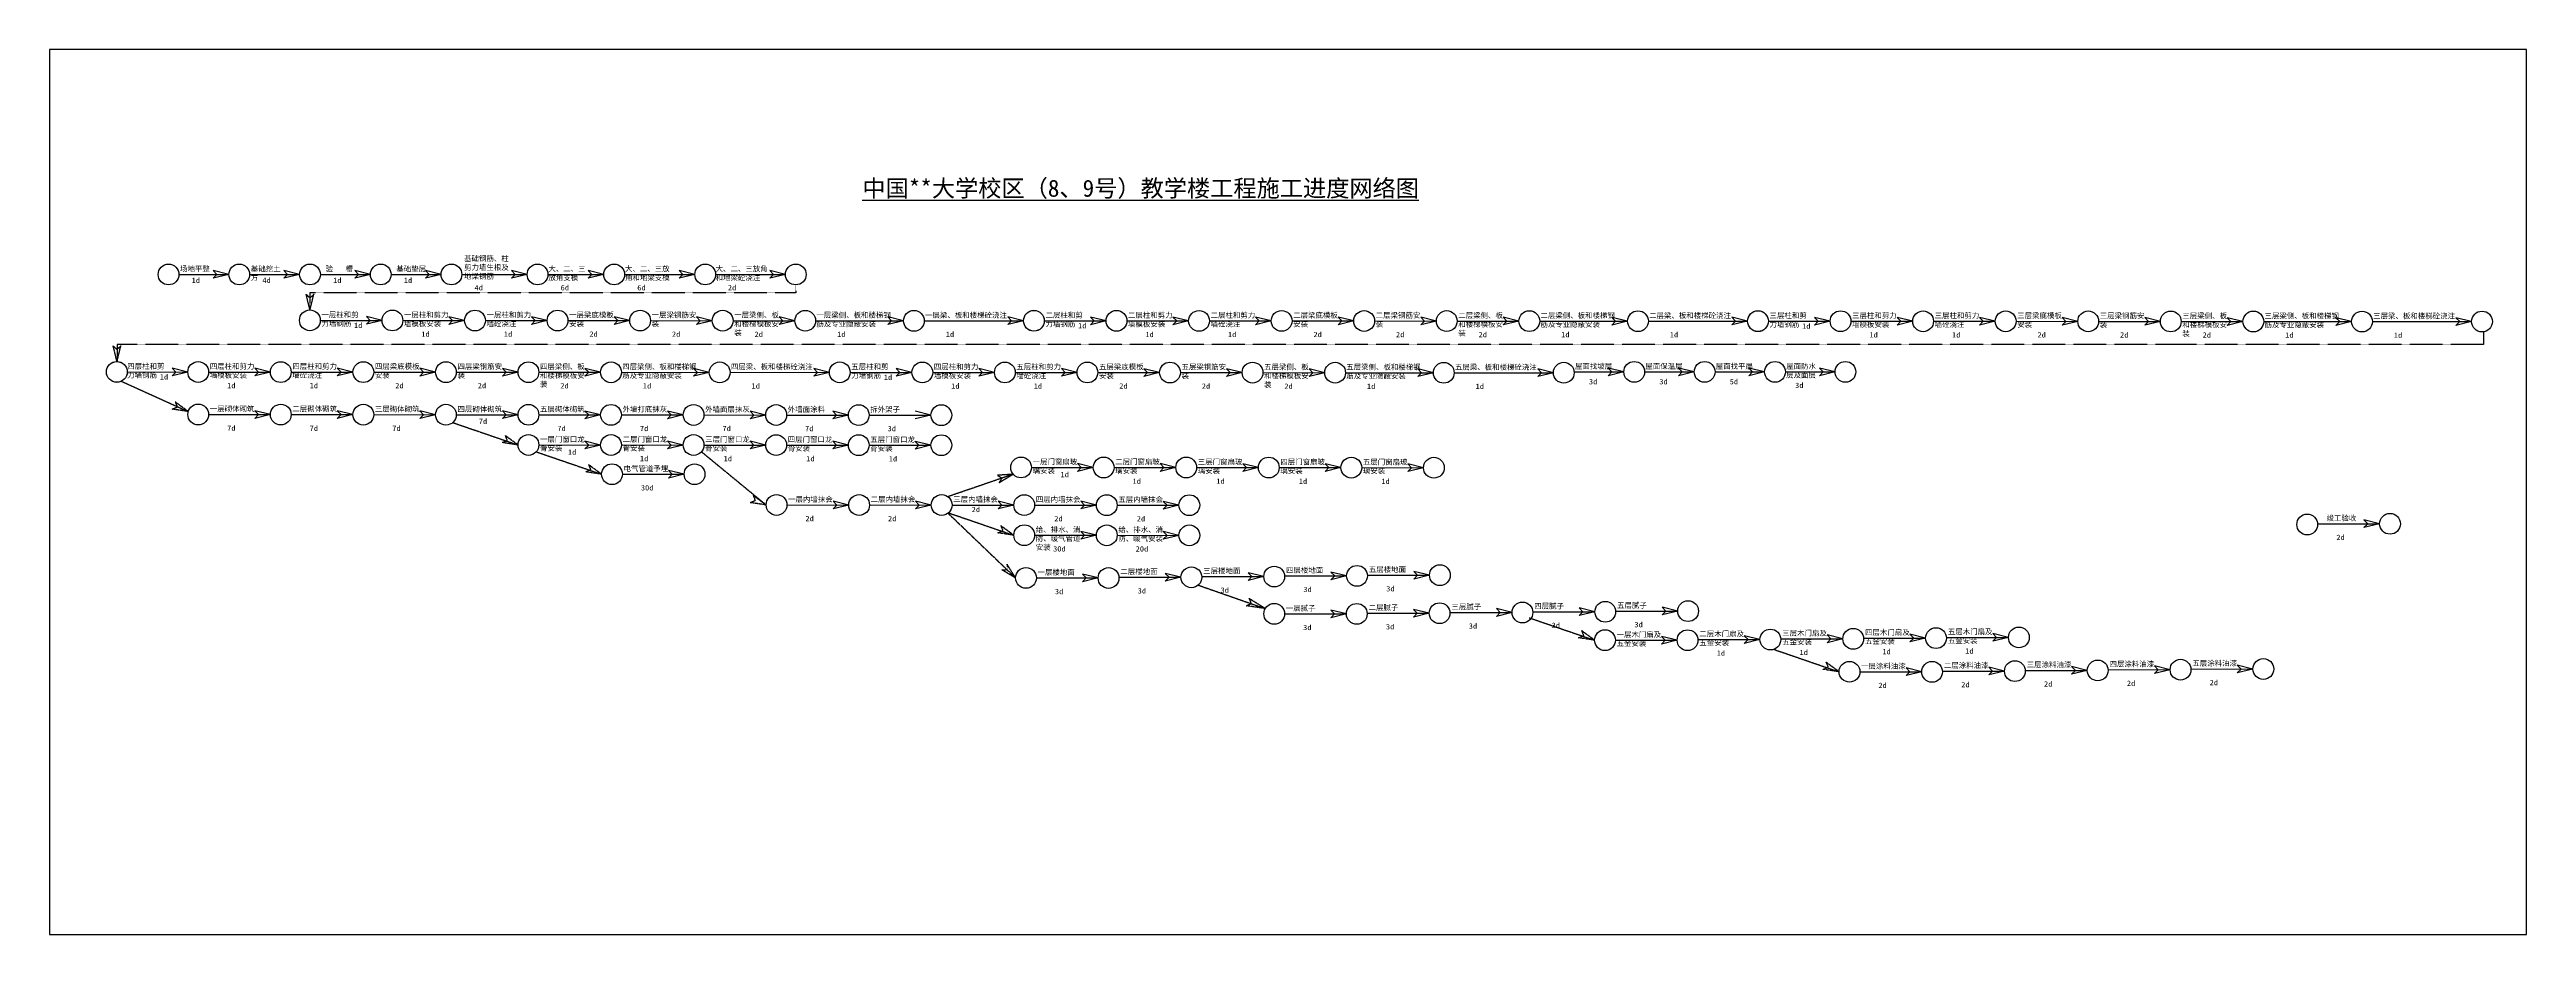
# Model space of a CAD drawing. Extents: x -2559594620 to 78738230735, y -11255911858 to 52366733330.
# Drawn here: x -2559594620 to 41979733652, y 35904806962 to 51812459715 of the extents above; entities that cross this region are included whole.
import ezdxf

# ---------------------------------------------------------------- set-up
doc = ezdxf.new("R2010")
doc.units = 0
doc.header["$LTSCALE"] = 100
doc.linetypes.add('ACAD_ISO02W100', pattern=[15, 12, -3])
doc.layers.get('0').update_dxf_attribs({"linetype": 'CONTINUOUS'})
doc.layers.add('DRAWING', color=11, linetype='CONTINUOUS')

msp = doc.modelspace()

# ---------------------------------------------------------------- linework, layer by layer
at = {"color": 5}
for p, q in [((-233042515, 47768947396), (665102031, 47768947396)), ((665102031, 47768947396), (383385962, 47837975854)), ((383385962, 47837975854), (449957560, 47768947396)), ((383385962, 47699918938), (449957560, 47768947396)), ((665102031, 47768947396), (383385962, 47699918938)), ((1038848615, 47768947396), (1936993161, 47768947396)), ((1655277092, 47837975854), (1721848690, 47768947396)), ((1936993161, 47768947396), (1655277092, 47837975854)), ((1936993161, 47768947396), (1655277092, 47699918938)), ((1655277092, 47699918938), (1721848690, 47768947396)), ((2310739745, 47768947396), (3208884291, 47768947396)), ((3208884291, 47768947396), (2927168222, 47837975854)), ((2927168222, 47837975854), (2993739820, 47768947396)), ((2927168222, 47699918938), (2993739820, 47768947396)), ((3208884291, 47768947396), (2927168222, 47699918938)), ((3582630875, 47768947396), (4480775421, 47768947396)), ((4199059352, 47837975854), (4265630950, 47768947396)), ((4480775421, 47768947396), (4199059352, 47837975854)), ((4480775421, 47768947396), (4199059352, 47699918938)), ((4199059352, 47699918938), (4265630950, 47768947396)), ((4854522005, 47768947396), (6029185365, 47768947396)), ((6029185365, 47768947396), (5747469296, 47837975854)), ((5747469296, 47837975854), (5814040894, 47768947396)), ((5747469296, 47699918938), (5814040894, 47768947396)), ((6029185365, 47768947396), (5747469296, 47699918938)), ((6402931949, 47768947396), (7406320745, 47768947396)), ((7124604676, 47837975854), (7191176275, 47768947396)), ((7406320745, 47768947396), (7124604676, 47837975854)), ((7406320745, 47768947396), (7124604676, 47699918938)), ((7124604676, 47699918938), (7191176275, 47768947396)), ((7780067329, 47768947396), (9043546059, 47768947396)), ((9043546059, 47768947396), (8761829990, 47837975854)), ((8761829990, 47837975854), (8828401588, 47768947396)), ((8761829990, 47699918938), (8828401588, 47768947396)), ((9043546059, 47768947396), (8761829990, 47699918938)), ((9409209312, 47768947396), (10672688041, 47768947396)), ((10390971972, 47837975854), (10457543571, 47768947396)), ((10672688041, 47768947396), (10390971972, 47837975854)), ((10672688041, 47768947396), (10390971972, 47699918938)), ((10390971972, 47699918938), (10457543571, 47768947396)), ((2308533317, 46943636180), (3419389822, 46942505116)), ((3419389822, 46942505116), (3137673754, 47011533574)), ((3137673754, 47011533574), (3204245352, 46942505116)), ((3137673754, 46873476658), (3204245352, 46942505116)), ((3419389822, 46942505116), (3137673754, 46873476658)), ((3793136336, 46942342243), (4903992841, 46941211179)), ((4622276772, 47010239637), (4688848370, 46941211179)), ((4903992841, 46941211179), (4622276772, 47010239637)), ((4903992841, 46941211179), (4622276772, 46872182721)), ((4622276772, 46872182721), (4688848370, 46941211179)), ((5277736002, 46942342243), (6388592508, 46941211179)), ((6388592508, 46941211179), (6106876439, 47010239637)), ((6106876439, 47010239637), (6173448037, 46941211179)), ((6106876439, 46872182721), (6173448037, 46941211179)), ((6388592508, 46941211179), (6106876439, 46872182721)), ((6762339021, 46941048306), (7873195527, 46939917242)), ((7591479458, 47008945700), (7658051056, 46939917242)), ((7873195527, 46939917242), (7591479458, 47008945700)), ((7873195527, 46939917242), (7591479458, 46870888784)), ((7591479458, 46870888784), (7658051056, 46939917242)), ((8246942040, 46939754369), (9357798545, 46938623305)), ((9357798545, 46938623305), (9076082476, 47007651763)), ((9076082476, 47007651763), (9142654074, 46938623305)), ((9076082476, 46869594847), (9142654074, 46938623305)), ((9357798545, 46938623305), (9076082476, 46869594847)), ((9731545058, 46938460432), (10842401564, 46937329368)), ((10560685495, 47006357826), (10627257093, 46937329368)), ((10842401564, 46937329368), (10560685495, 47006357826)), ((10842401564, 46937329368), (10560685495, 46868300910)), ((10560685495, 46868300910), (10627257093, 46937329368)), ((11216148118, 46937223494), (12796588111, 46935916209)), ((12796588111, 46935916209), (12514872042, 47004944667)), ((12514872042, 47004944667), (12581443641, 46935916209)), ((12514872042, 46866887752), (12581443641, 46935916209)), ((12796588111, 46935916209), (12514872042, 46866887752)), ((13170331833, 46936950562), (14954544847, 46936771188)), ((14672828778, 47005799645), (14739400376, 46936771188)), ((14954544847, 46936771188), (14672828778, 47005799645)), ((14954544847, 46936771188), (14672828778, 46867742730)), ((14672828778, 46867742730), (14739400376, 46936771188)), ((15328291404, 46936671219), (16439147910, 46935540155)), ((16157431841, 47004568613), (16224003439, 46935540155)), ((16439147910, 46935540155), (16157431841, 47004568613)), ((16439147910, 46935540155), (16157431841, 46866511697)), ((16157431841, 46866511697), (16224003439, 46935540155)), ((16812894423, 46935377282), (17923750929, 46934246218)), ((17923750929, 46934246218), (17642034860, 47003274676)), ((17642034860, 47003274676), (17708606458, 46934246218)), ((17642034860, 46865217760), (17708606458, 46934246218)), ((17923750929, 46934246218), (17642034860, 46865217760)), ((18297494090, 46935377282), (19408350595, 46934246218)), ((19126634526, 47003274676), (19193206125, 46934246218)), ((19408350595, 46934246218), (19126634526, 47003274676)), ((19408350595, 46934246218), (19126634526, 46865217760)), ((19126634526, 46865217760), (19193206125, 46934246218)), ((19782097108, 46934083345), (20892953614, 46932952281)), ((20892953614, 46932952281), (20611237545, 47001980739)), ((20611237545, 47001980739), (20677809143, 46932952281)), ((20611237545, 46863923823), (20677809143, 46932952281)), ((20892953614, 46932952281), (20611237545, 46863923823)), ((21266700127, 46932789408), (22377556633, 46931658344)), ((22095840564, 47000686802), (22162412162, 46931658344)), ((22377556633, 46931658344), (22095840564, 47000686802)), ((22377556633, 46931658344), (22095840564, 46862629886)), ((22095840564, 46862629886), (22162412162, 46931658344)), ((22751303146, 46931495471), (23862159651, 46930364407)), ((23862159651, 46930364407), (23580443582, 46999392865)), ((23580443582, 46999392865), (23647015181, 46930364407)), ((23580443582, 46861335949), (23647015181, 46930364407)), ((23862159651, 46930364407), (23580443582, 46861335949)), ((24235906205, 46930258533), (25816346199, 46928951249)), ((25534630130, 46997979706), (25601201728, 46928951249)), ((25816346199, 46928951249), (25534630130, 46997979706)), ((25816346199, 46928951249), (25534630130, 46859922791)), ((25534630130, 46859922791), (25601201728, 46928951249)), ((26190089920, 46929985601), (27974302934, 46929806227)), ((27974302934, 46929806227), (27692586865, 46998834685)), ((27692586865, 46998834685), (27759158464, 46929806227)), ((27692586865, 46860777769), (27759158464, 46929806227)), ((27974302934, 46929806227), (27692586865, 46860777769)), ((28348049492, 46929706258), (29458905997, 46928575194)), ((29458905997, 46928575194), (29177189928, 46997603652)), ((29177189928, 46997603652), (29243761527, 46928575194)), ((29177189928, 46859546737), (29243761527, 46928575194)), ((29458905997, 46928575194), (29177189928, 46859546737)), ((29832652510, 46928412321), (30943509016, 46927281257)), ((30661792947, 46996309715), (30728364545, 46927281257)), ((30943509016, 46927281257), (30661792947, 46996309715)), ((30943509016, 46927281257), (30661792947, 46858252799)), ((30661792947, 46858252799), (30728364545, 46927281257)), ((31317252177, 46928412321), (32428108683, 46927281257)), ((32428108683, 46927281257), (32146392614, 46996309715)), ((32146392614, 46996309715), (32212964212, 46927281257)), ((32146392614, 46858252799), (32212964212, 46927281257)), ((32428108683, 46927281257), (32146392614, 46858252799)), ((32801855196, 46927118384), (33912711701, 46925987320)), ((33630995632, 46995015778), (33697567231, 46925987320)), ((33912711701, 46925987320), (33630995632, 46995015778)), ((33912711701, 46925987320), (33630995632, 46856958862)), ((33630995632, 46856958862), (33697567231, 46925987320)), ((34286458215, 46925824447), (35397314720, 46924693383)), ((35397314720, 46924693383), (35115598651, 46993721841)), ((35115598651, 46993721841), (35182170249, 46924693383)), ((35115598651, 46855664925), (35182170249, 46924693383)), ((35397314720, 46924693383), (35115598651, 46855664925)), ((35771061233, 46924530510), (36881917739, 46923399446)), ((36600201670, 46992427904), (36666773268, 46923399446)), ((36881917739, 46923399446), (36600201670, 46992427904)), ((36881917739, 46923399446), (36600201670, 46854370988)), ((36600201670, 46854370988), (36666773268, 46923399446)), ((37255664293, 46923293572), (38836104286, 46921986288)), ((38836104286, 46921986288), (38554388217, 46991014746)), ((38554388217, 46991014746), (38620959815, 46921986288)), ((38554388217, 46852957830), (38620959815, 46921986288)), ((38836104286, 46921986288), (38554388217, 46852957830)), ((39209848008, 46923020640), (40994061022, 46922841266)), ((40712344953, 46991869724), (40778916551, 46922841266)), ((40994061022, 46922841266), (40712344953, 46991869724)), ((40994061022, 46922841266), (40712344953, 46853812808)), ((40712344953, 46853812808), (40778916551, 46922841266)), ((-1162808177, 46016671202), (-72643701, 46015561206)), ((-354359770, 46084589664), (-287788172, 46015561206)), ((-72643701, 46015561206), (-354359770, 46084589664)), ((-72643701, 46015561206), (-354359770, 45946532749)), ((-354359770, 45946532749), (-287788172, 46015561206)), ((301102812, 46015398333), (1411959317, 46014267269)), ((1411959317, 46014267269), (1130243249, 46083295727)), ((1130243249, 46083295727), (1196814847, 46014267269)), ((1130243249, 45945238811), (1196814847, 46014267269)), ((1411959317, 46014267269), (1130243249, 45945238811)), ((1785702479, 46015398333), (2896558984, 46014267269)), ((2614842915, 46083295727), (2681414513, 46014267269)), ((2896558984, 46014267269), (2614842915, 46083295727)), ((2896558984, 46014267269), (2614842915, 45945238811)), ((2614842915, 45945238811), (2681414513, 46014267269)), ((3270305497, 46014104396), (4381162003, 46012973332)), ((4381162003, 46012973332), (4099445934, 46082001790)), ((4099445934, 46082001790), (4166017532, 46012973332)), ((4099445934, 45943944874), (4166017532, 46012973332)), ((4381162003, 46012973332), (4099445934, 45943944874)), ((4754908516, 46012810459), (5865765022, 46011679395)), ((5584048953, 46080707853), (5650620551, 46011679395)), ((5865765022, 46011679395), (5584048953, 46080707853)), ((5865765022, 46011679395), (5584048953, 45942650937)), ((5584048953, 45942650937), (5650620551, 46011679395)), ((6239511535, 46011516522), (7350368040, 46010385458)), ((7350368040, 46010385458), (7068651971, 46079413916)), ((7068651971, 46079413916), (7135223570, 46010385458)), ((7068651971, 45941357000), (7135223570, 46010385458)), ((7350368040, 46010385458), (7068651971, 45941357000)), ((7724114594, 46010279584), (9304554588, 46008972300)), ((9022838519, 46078000758), (9089410117, 46008972300)), ((9304554588, 46008972300), (9022838519, 46078000758)), ((9304554588, 46008972300), (9022838519, 45939943842)), ((9022838519, 45939943842), (9089410117, 46008972300)), ((9678298309, 46010006652), (11462511323, 46009827278)), ((11462490462, 46009848909), (11180774393, 46078877367)), ((11180774393, 46078877367), (11247345991, 46009848909)), ((11180774393, 45940820451), (11247345991, 46009848909)), ((11462490462, 46009848909), (11180774393, 45940820451)), ((11180795254, 46078855736), (11247366853, 46009827278)), ((11462511323, 46009827278), (11180795254, 46078855736)), ((11462511323, 46009827278), (11180795254, 45940798820)), ((11180795254, 45940798820), (11247366853, 46009827278)), ((11836237019, 46009748941), (12947093525, 46008617877)), ((12947093525, 46008617877), (12665377456, 46077646335)), ((12665377456, 46077646335), (12731949054, 46008617877)), ((12665377456, 45939589419), (12731949054, 46008617877)), ((12947093525, 46008617877), (12665377456, 45939589419)), ((13320840038, 46008455004), (14431696543, 46007323940)), ((14149980474, 46076352398), (14216552073, 46007323940)), ((14431696543, 46007323940), (14149980474, 46076352398)), ((14431696543, 46007323940), (14149980474, 45938295482)), ((14149980474, 45938295482), (14216552073, 46007323940)), ((14805439705, 46008455004), (15916296210, 46007323940)), ((15916296210, 46007323940), (15634580141, 46076352398)), ((15634580141, 46076352398), (15701151739, 46007323940)), ((15634580141, 45938295482), (15701151739, 46007323940)), ((15916296210, 46007323940), (15634580141, 45938295482)), ((16290042723, 46007161067), (17400899229, 46006030003)), ((17119183160, 46075058461), (17185754758, 46006030003)), ((17400899229, 46006030003), (17119183160, 46075058461)), ((17400899229, 46006030003), (17119183160, 45937001545)), ((17119183160, 45937001545), (17185754758, 46006030003)), ((17774645742, 46005867129), (18885502247, 46004736066)), ((18885502247, 46004736066), (18603786179, 46073764524)), ((18603786179, 46073764524), (18670357777, 46004736066)), ((18603786179, 45935707608), (18670357777, 46004736066)), ((18885502247, 46004736066), (18603786179, 45935707608)), ((19259248761, 46004573192), (20370105266, 46003442129)), ((20088389197, 46072470586), (20154960795, 46003442129)), ((20370105266, 46003442129), (20088389197, 46072470586)), ((20370105266, 46003442129), (20088389197, 45934413671)), ((20088389197, 45934413671), (20154960795, 46003442129)), ((20743851820, 46003336255), (22324291814, 46002028970)), ((22324291814, 46002028970), (22042575745, 46071057428)), ((22042575745, 46071057428), (22109147343, 46002028970)), ((22042575745, 45933000512), (22109147343, 46002028970)), ((22324291814, 46002028970), (22042575745, 45933000512)), ((22698035535, 46003063322), (24482248549, 46002883948)), ((24200532480, 46071912406), (24267104078, 46002883948)), ((24482248549, 46002883948), (24200532480, 46071912406)), ((24482248549, 46002883948), (24200532480, 45933855491)), ((24200532480, 45933855491), (24267104078, 46002883948)), ((24856566692, 46017598908), (25748673199, 46017509221)), ((25466957130, 46086537679), (25533528729, 46017509221)), ((25748673199, 46017509221), (25466957130, 46086537679)), ((25748673199, 46017509221), (25466957130, 45948480763)), ((25466957130, 45948480763), (25533528729, 46017509221)), ((26122419712, 46017672832), (27014526219, 46017583145)), ((27014526219, 46017583145), (26732810150, 46086611603)), ((26732810150, 46086611603), (26799381748, 46017583145)), ((26732810150, 45948554687), (26799381748, 46017583145)), ((27014526219, 46017583145), (26732810150, 45948554687)), ((27388272731, 46017746756), (28280379239, 46017657069)), ((27998663170, 46086685527), (28065234768, 46017657069)), ((28280379239, 46017657069), (27998663170, 46086685527)), ((28280379239, 46017657069), (27998663170, 45948628611)), ((27998663170, 45948628611), (28065234768, 46017657069)), ((28654125751, 46017820680), (29546232258, 46017730993)), ((29546232258, 46017730993), (29264516189, 46086759451)), ((29264516189, 46086759451), (29331087787, 46017730993)), ((29264516189, 45948702535), (29331087787, 46017730993)), ((29546232258, 46017730993), (29264516189, 45948702535)), ((301102812, 45251466494), (1411959317, 45250335430)), ((1130243249, 45319363888), (1196814847, 45250335430)), ((1411959317, 45250335430), (1130243249, 45319363888)), ((1411959317, 45250335430), (1130243249, 45181306972)), ((1130243249, 45181306972), (1196814847, 45250335430)), ((1785705831, 45250172557), (2896562336, 45249041493)), ((2896562336, 45249041493), (2614846267, 45318069951)), ((2614846267, 45318069951), (2681417865, 45249041493)), ((2614846267, 45180013035), (2681417865, 45249041493)), ((2896562336, 45249041493), (2614846267, 45180013035)), ((3270308849, 45248878620), (4381165355, 45247747556)), ((4099449286, 45316776014), (4166020884, 45247747556)), ((4381165355, 45247747556), (4099449286, 45316776014)), ((4381165355, 45247747556), (4099449286, 45178719098)), ((4099449286, 45178719098), (4166020884, 45247747556)), ((4754911868, 45247584683), (5865768374, 45246453619)), ((5584052305, 45315482077), (5650623903, 45246453619)), ((5865768374, 45246453619), (5584052305, 45315482077)), ((5865768374, 45246453619), (5584052305, 45177425161)), ((5584052305, 45177425161), (5650623903, 45246453619)), ((6239514887, 45246290746), (7350371392, 45245159682)), ((7068655323, 45314188140), (7135226921, 45245159682)), ((7350371392, 45245159682), (7068655323, 45314188140)), ((7350371392, 45245159682), (7068655323, 45176131224)), ((7068655323, 45176131224), (7135226921, 45245159682)), ((7724117905, 45244996809), (8834974411, 45243865745)), ((8834974411, 45243865745), (8553258342, 45312894203)), ((8553258342, 45312894203), (8619829940, 45243865745)), ((8553258342, 45174837287), (8619829940, 45243865745)), ((8834974411, 45243865745), (8553258342, 45174837287)), ((9208720924, 45243702871), (10319577430, 45242571808)), ((10037861361, 45311600265), (10104432959, 45242571808)), ((10319577430, 45242571808), (10037861361, 45311600265)), ((10319577430, 45242571808), (10037861361, 45173543350)), ((10037861361, 45173543350), (10104432959, 45242571808)), ((10693323943, 45242408934), (11804180448, 45241277870)), ((11804180448, 45241277870), (11522464379, 45310306328)), ((11522464379, 45310306328), (11589035978, 45241277870)), ((11522464379, 45172249413), (11589035978, 45241277870)), ((11804180448, 45241277870), (11522464379, 45172249413)), ((12177926961, 45241114997), (13288783467, 45239983933)), ((13288783467, 45239983933), (13007067398, 45309012391)), ((13288783467, 45239983933), (13007067398, 45170955475)), ((6239514887, 44704476921), (7350371392, 44703345857)), ((7350371392, 44703345857), (7068655323, 44772374315)), ((7068655323, 44772374315), (7135226921, 44703345857)), ((7068655323, 44634317399), (7135226921, 44703345857)), ((7350371392, 44703345857), (7068655323, 44634317399)), ((7724117905, 44704476921), (8834974411, 44703345857)), ((8553258342, 44772374315), (8619829940, 44703345857)), ((8834974411, 44703345857), (8553258342, 44772374315)), ((8834974411, 44703345857), (8553258342, 44634317399)), ((8553258342, 44634317399), (8619829940, 44703345857)), ((9208720924, 44703182984), (10319577430, 44702051920)), ((10037861361, 44771080378), (10104432959, 44702051920)), ((10319577430, 44702051920), (10037861361, 44771080378)), ((10319577430, 44702051920), (10037861361, 44633023462)), ((10037861361, 44633023462), (10104432959, 44702051920)), ((10693323943, 44701889047), (11804180448, 44700757983)), ((11522464379, 44769786441), (11589035978, 44700757983)), ((11804180448, 44700757983), (11522464379, 44769786441)), ((11804180448, 44700757983), (11522464379, 44631729525)), ((11522464379, 44631729525), (11589035978, 44700757983)), ((12177926961, 44700595110), (13288783467, 44699464046)), ((13007067398, 44768492504), (13073638996, 44699464046)), ((13288783467, 44699464046), (13007067398, 44768492504)), ((13288783467, 44699464046), (13007067398, 44630435588)), ((13007067398, 44630435588), (13073638996, 44699464046)), ((7741426562, 44178661155), (8852283067, 44177530091)), ((8570566999, 44246558549), (8637138597, 44177530091)), ((8852283067, 44177530091), (8570566999, 44246558549)), ((8852283067, 44177530091), (8570566999, 44108501633)), ((8570566999, 44108501633), (8637138597, 44177530091)), ((15097262092, 44300180528), (16208118598, 44299049465)), ((15926402529, 44368077923), (15992974127, 44299049465)), ((16208118598, 44299049465), (15926402529, 44368077923)), ((16208118598, 44299049465), (15926402529, 44230021007)), ((15926402529, 44230021007), (15992974127, 44299049465)), ((16581865111, 44300180528), (17692721616, 44299049465)), ((17692721616, 44299049465), (17411005548, 44368077923)), ((17411005548, 44368077923), (17477577146, 44299049465)), ((17411005548, 44230021007), (17477577146, 44299049465)), ((17692721616, 44299049465), (17411005548, 44230021007)), ((18066468130, 44298886591), (19177324635, 44297755528)), ((19177324635, 44297755528), (18895608566, 44366783985)), ((18895608566, 44366783985), (18962180164, 44297755528)), ((18895608566, 44228727070), (18962180164, 44297755528)), ((19177324635, 44297755528), (18895608566, 44228727070)), ((19551071148, 44297592654), (20661927654, 44296461590)), ((20661927654, 44296461590), (20380211585, 44365490048)), ((20380211585, 44365490048), (20446783183, 44296461590)), ((20380211585, 44227433133), (20446783183, 44296461590)), ((20661927654, 44296461590), (20380211585, 44227433133)), ((21035674167, 44296298717), (22146530672, 44295167653)), ((22146530672, 44295167653), (21864814604, 44364196111)), ((21864814604, 44364196111), (21931386202, 44295167653)), ((21864814604, 44226139195), (21931386202, 44295167653)), ((22146530672, 44295167653), (21864814604, 44226139195)), ((11529428191, 43693727939), (11595999789, 43624699481)), ((11811144260, 43624699481), (11529428191, 43693727939)), ((13295747279, 43624699481), (13014031210, 43693727939)), ((13014031210, 43693727939), (13080602808, 43624699481)), ((14780350298, 43623405544), (14498634229, 43692434002)), ((14498634229, 43692434002), (14565205827, 43623405544)), ((16264953316, 43622111607), (15983237247, 43691140065)), ((15983237247, 43691140065), (16049808845, 43622111607)), ((17467840266, 43689846128), (17534411864, 43620817670)), ((17749556335, 43620817670), (17467840266, 43689846128)), ((10700287755, 43625830545), (11811144260, 43624699481)), ((11811144260, 43624699481), (11529428191, 43555671023)), ((11529428191, 43555671023), (11595999789, 43624699481)), ((12184890773, 43625830545), (13295747279, 43624699481)), ((13014031210, 43555671023), (13080602808, 43624699481)), ((13295747279, 43624699481), (13014031210, 43555671023)), ((13669493792, 43624536608), (14780350298, 43623405544)), ((14498634229, 43554377086), (14565205827, 43623405544)), ((14780350298, 43623405544), (14498634229, 43554377086)), ((15154096811, 43623242671), (16264953316, 43622111607)), ((15983237247, 43553083149), (16049808845, 43622111607)), ((16264953316, 43622111607), (15983237247, 43553083149)), ((16638699829, 43621948734), (17749556335, 43620817670)), ((17749556335, 43620817670), (17467840266, 43551789212)), ((17467840266, 43551789212), (17534411864, 43620817670)), ((38228810268, 43288261818), (39339666774, 43287130755)), ((38228810268, 43288261818), (39339666774, 43287130755)), ((39057950705, 43356159212), (39124522303, 43287130755)), ((39339666774, 43287130755), (39057950705, 43356159212)), ((39057950705, 43218102297), (39124522303, 43287130755)), ((39339666774, 43287130755), (39057950705, 43218102297)), ((15154096811, 43081428846), (16264953316, 43080297782)), ((16264953316, 43080297782), (15983237247, 43149326240)), ((15983237247, 43149326240), (16049808845, 43080297782)), ((15983237247, 43011269324), (16049808845, 43080297782)), ((16264953316, 43080297782), (15983237247, 43011269324)), ((16638699900, 43080297782), (17749556406, 43079166718)), ((17467840337, 43148195176), (17534411935, 43079166718)), ((17749556406, 43079166718), (17467840337, 43148195176)), ((17749556406, 43079166718), (17467840337, 43010138261)), ((17467840337, 43010138261), (17534411935, 43079166718)), ((15185652547, 42313831807), (16296509052, 42312700744)), ((16014792984, 42381729201), (16081364582, 42312700744)), ((16296509052, 42312700744), (16014792984, 42381729201)), ((16296509052, 42312700744), (16014792984, 42243672286)), ((16014792984, 42243672286), (16081364582, 42312700744)), ((16675054049, 42326498996), (17785910555, 42325367932)), ((17785910555, 42325367932), (17504194486, 42394396390)), ((17504194486, 42394396390), (17570766084, 42325367932)), ((17504194486, 42256339474), (17570766084, 42325367932)), ((17785910555, 42325367932), (17504194486, 42256339474)), ((18164455551, 42339166184), (19275312057, 42338035120)), ((19275312057, 42338035120), (18993595988, 42407063578)), ((18993595988, 42407063578), (19060167586, 42338035120)), ((18993595988, 42269006662), (19060167586, 42338035120)), ((19275312057, 42338035120), (18993595988, 42269006662)), ((19653857053, 42351833372), (20764713559, 42350702309)), ((20764713559, 42350702309), (20482997490, 42419730766)), ((20482997490, 42419730766), (20549569088, 42350702309)), ((20482997490, 42281673851), (20549569088, 42350702309)), ((20764713559, 42350702309), (20482997490, 42281673851)), ((21143258555, 42364500561), (22254115061, 42363369497)), ((22254115061, 42363369497), (21972398992, 42432397955)), ((21972398992, 42432397955), (22038970590, 42363369497)), ((21972398992, 42294341039), (22038970590, 42363369497)), ((22254115061, 42363369497), (21972398992, 42294341039)), ((19649058570, 41668219244), (20759915075, 41667088180)), ((20759915075, 41667088180), (20478199006, 41736116638)), ((20478199006, 41736116638), (20544770605, 41667088180)), ((20478199006, 41598059722), (20544770605, 41667088180)), ((20759915075, 41667088180), (20478199006, 41598059722)), ((21138460072, 41680886432), (22249316577, 41679755368)), ((21967600508, 41748783826), (22034172107, 41679755368)), ((22249316577, 41679755368), (21967600508, 41748783826)), ((22249316577, 41679755368), (21967600508, 41610726910)), ((21967600508, 41610726910), (22034172107, 41679755368)), ((22627861574, 41693553620), (23738718079, 41692422557)), ((23457002011, 41761451015), (23523573609, 41692422557)), ((23738718079, 41692422557), (23457002011, 41761451015)), ((23738718079, 41692422557), (23457002011, 41623394099)), ((23457002011, 41623394099), (23523573609, 41692422557)), ((24117263076, 41706220809), (25228119582, 41705089745)), ((24946403513, 41774118203), (25012975111, 41705089745)), ((25228119582, 41705089745), (24946403513, 41774118203)), ((25228119582, 41705089745), (24946403513, 41636061287)), ((24946403513, 41636061287), (25012975111, 41705089745)), ((25606664578, 41718887997), (26717521084, 41717756933)), ((26435805015, 41786785391), (26502376613, 41717756933)), ((26717521084, 41717756933), (26435805015, 41786785391)), ((26717521084, 41717756933), (26435805015, 41648728475)), ((26435805015, 41648728475), (26502376613, 41717756933)), ((25597067611, 41194941199), (26707924117, 41193810135)), ((26707924117, 41193810135), (26426208048, 41262838593)), ((26426208048, 41262838593), (26492779646, 41193810135)), ((26426208048, 41124781677), (26492779646, 41193810135)), ((26707924117, 41193810135), (26426208048, 41124781677)), ((27086469113, 41207608387), (28197325619, 41206477323)), ((27915609550, 41275505781), (27982181148, 41206477323)), ((28197325619, 41206477323), (27915609550, 41275505781)), ((28197325619, 41206477323), (27915609550, 41275505781)), ((27915609550, 41275505781), (27982181148, 41206477323)), ((28197325619, 41206477323), (27915609550, 41137448865)), ((27915609550, 41137448865), (27982181148, 41206477323)), ((27915609550, 41137448865), (27982181148, 41206477323)), ((28197325619, 41206477323), (27915609550, 41137448865)), ((28575870616, 41220275575), (29686727121, 41219144512)), ((28575870616, 41220275575), (29686727121, 41219144512)), ((29405011052, 41288172970), (29471582650, 41219144512)), ((29686727121, 41219144512), (29405011052, 41288172970)), ((29686727121, 41219144512), (29405011052, 41150116054)), ((29405011052, 41150116054), (29471582650, 41219144512)), ((30065272118, 41232942764), (31176128623, 41231811700)), ((30894412554, 41300840158), (30960984152, 41231811700)), ((31176128623, 41231811700), (30894412554, 41300840158)), ((31176128623, 41231811700), (30894412554, 41162783242)), ((30894412554, 41162783242), (30960984152, 41231811700)), ((31554673620, 41245609952), (32665530125, 41244478888)), ((32383814056, 41313507346), (32450385655, 41244478888)), ((32665530125, 41244478888), (32383814056, 41313507346)), ((32665530125, 41244478888), (32383814056, 41175450430)), ((32383814056, 41175450430), (32450385655, 41244478888)), ((29993645974, 40627172761), (31104502480, 40626041697)), ((30822786411, 40695070155), (30889358009, 40626041697)), ((31104502480, 40626041697), (30822786411, 40695070155)), ((31104502480, 40626041697), (30822786411, 40557013239)), ((30822786411, 40557013239), (30889358009, 40626041697)), ((31483047476, 40639839949), (32593903982, 40638708885)), ((32593903982, 40638708885), (32312187913, 40707737343)), ((32312187913, 40707737343), (32378759511, 40638708885)), ((32312187913, 40569680427), (32378759511, 40638708885)), ((32593903982, 40638708885), (32312187913, 40569680427)), ((32972448978, 40652507137), (34083305484, 40651376073)), ((32972448978, 40652507137), (34083305484, 40651376073)), ((34083305484, 40651376073), (33801589415, 40720404531)), ((33801589415, 40720404531), (33868161013, 40651376073)), ((34083305484, 40651376073), (33801589415, 40582347616)), ((33801589415, 40582347616), (33868161013, 40651376073)), ((34461850480, 40665174326), (35572706986, 40664043262)), ((34461850480, 40665174326), (35572706986, 40664043262)), ((35290990917, 40733071720), (35357562515, 40664043262)), ((35572706986, 40664043262), (35290990917, 40733071720)), ((35290990917, 40595014804), (35357562515, 40664043262)), ((35572706986, 40664043262), (35290990917, 40595014804)), ((35951251982, 40677841514), (37062108488, 40676710450)), ((35951251982, 40677841514), (37062108488, 40676710450)), ((37062108488, 40676710450), (36780392419, 40745738908)), ((36780392419, 40745738908), (36846964017, 40676710450)), ((37062108488, 40676710450), (36780392419, 40607681992)), ((36780392419, 40607681992), (36846964017, 40676710450))]:
    msp.add_line(p, q, dxfattribs=at)
at = {"color": 3, "linetype": 'ACAD_ISO02W100', "ltscale": 500}
for p, q in [((2123866453, 47131490134), (2054837995, 47413206203)), ((2054837995, 47413206203), (2123866453, 47346634604)), ((10858198626, 47439264934), (2123866453, 47439264934)), ((2123866453, 47439264934), (2123866453, 47131490134)), ((2192894911, 47413206203), (2123866453, 47346634604)), ((2123866453, 47131490134), (2192894911, 47413206203)), ((10858198626, 47582079073), (10858198626, 47439264934)), ((-1346501080, 46203734659), (-1415529538, 46485450728)), ((-1415529538, 46485450728), (-1346501080, 46418879130)), ((35762209669, 46512428335), (-1346501080, 46512428335)), ((-1346501080, 46511509460), (-1346501080, 46203734659)), ((-1346501080, 46203734659), (-1277472622, 46485450728)), ((-1277472622, 46485450728), (-1346501080, 46418879130)), ((41204808236, 46512428335), (35762209669, 46512428335)), ((41204808236, 46737499249), (41204808236, 46512428335)), ((-1267620468, 45849889089), (-64810626, 45305166532)), ((-64810626, 45305166532), (-298955264, 45476354032)), ((-298955264, 45476354032), (-263716738, 45387163494)), ((-351572222, 45348717173), (-263716738, 45387163494)), ((-64810626, 45305166532), (-351572222, 45348717173)), ((4691176751, 45107182145), (5865770021, 44703855138)), ((5579008425, 44747405780), (5666863909, 44785852101)), ((5865770021, 44703855138), (5579008425, 44747405780)), ((5631625383, 44875042638), (5666863909, 44785852101)), ((5865770021, 44703855138), (5631625383, 44875042638)), ((6193088426, 44581366379), (7367681696, 44178039372)), ((9163628692, 44581609345), (10326542889, 43625208762)), ((7080920100, 44221590014), (7168775584, 44260036335)), ((7367681696, 44178039372), (7080920100, 44221590014)), ((7367681696, 44178039372), (7133537058, 44349226872)), ((7133537058, 44349226872), (7168775584, 44260036335)), ((14769942111, 44177069987), (13595348841, 43773742980)), ((14769661345, 44176973578), (14485846609, 44159020734)), ((14485846609, 44159020734), (14566897231, 44107761566)), ((14769661345, 44176973578), (14518607762, 44024907279)), ((14518607762, 44024907279), (14566897231, 44107761566)), ((10039781293, 43668759404), (10127636777, 43707205724)), ((10326542889, 43625208762), (10039781293, 43668759404)), ((10326542889, 43625208762), (10092398251, 43796396262)), ((10092398251, 43796396262), (10127636777, 43707205724)), ((13597166871, 43477048635), (14811907681, 42313210025)), ((13605758675, 43484134070), (14780351945, 43080807063)), ((14546207307, 43251994563), (14581445833, 43162804026)), ((14780351945, 43080807063), (14546207307, 43251994563)), ((14493590349, 43124357705), (14581445833, 43162804026)), ((14780351945, 43080807063), (14493590349, 43124357705)), ((14561830707, 42460146673), (14657681086, 42463214360)), ((14811907681, 42313210025), (14561830707, 42460146673)), ((14658087589, 42559112954), (14657681086, 42463214360)), ((14811907681, 42313210025), (14658087589, 42559112954)), ((18095921950, 42184802521), (19301240075, 41763346564)), ((19301240075, 41763346564), (19011347953, 41941712894)), ((19011347953, 41941712894), (19046586479, 41852522357)), ((18958730995, 41814076036), (19046586479, 41852522357)), ((19301240075, 41763346564), (18958730995, 41814076036)), ((24048729475, 41597646423), (25223322746, 41194319416)), ((24936561149, 41237870057), (25024416633, 41276316378)), ((25223322746, 41194319416), (24936561149, 41237870057)), ((24989178108, 41365506916), (25024416633, 41276316378)), ((25223322746, 41194319416), (24989178108, 41365506916)), ((28445307838, 41029877985), (29619901108, 40626550978)), ((28445307838, 41029877985), (29619901108, 40626550978)), ((29333139512, 40670101619), (29420994996, 40708547940)), ((29619901108, 40626550978), (29333139512, 40670101619)), ((29619901108, 40626550978), (29385756470, 40797738478)), ((29385756470, 40797738478), (29420994996, 40708547940))]:
    msp.add_line(p, q, dxfattribs=at)
at = {"color": 5}
for centre in [(-419915807, 47768947396), (851975323, 47768947396), (2123866453, 47768947396), (3395757583, 47768947396), (4667648713, 47768947396), (6216058657, 47768947396), (7593194037, 47768947396), (9230419351, 47768947396), (10859561333, 47768947396), (2121662667, 46944629837), (3606263115, 46942505116), (5090866133, 46941211179), (6575465800, 46941211179), (8060068819, 46939917242), (9544671837, 46938623305), (11029274856, 46937329368), (12983461403, 46935916209), (15141418139, 46936771188), (15141420754, 46937664876), (16626021202, 46935540155), (18110624221, 46934246218), (19595223887, 46934246218), (21079826906, 46932952281), (22564429925, 46931658344), (24049032943, 46930364407), (26003219491, 46928951249), (28161176226, 46929806227), (28161176226, 46929806227), (28161178841, 46930699915), (29645779289, 46928575194), (31130382308, 46927281257), (32614981975, 46927281257), (34099584993, 46925987320), (35584188012, 46924693383), (37068791031, 46923399446), (39022977578, 46921986288), (41180934314, 46922841266), (-1349681343, 46016888431), (-1349678728, 46017782119), (114229591, 46015561206), (1598832610, 46014267269), (3083432276, 46014267269), (4568035295, 46012973332), (6052638314, 46011679395), (7537241332, 46010385458), (9491427880, 46008972300), (11649363754, 46009848909), (11649384615, 46009827278), (13133966817, 46008617877), (14618569835, 46007323940), (16103169502, 46007323940), (17587772521, 46006030003), (19072375540, 46004736066), (20556978558, 46003442129), (22511165106, 46002028970), (24669121841, 46002883948), (25935546491, 46017509221), (27201399511, 46017583145), (28467252531, 46017657069), (29733105550, 46017730993), (114229591, 45251629367), (1598832610, 45250335430), (3083435628, 45249041493), (4568038647, 45247747556), (6052641666, 45246453619), (7537244684, 45245159682), (9021847703, 45243865745), (10506450722, 45242571808), (11991053740, 45241277870), (13475656759, 45239983933), (6052641666, 44704639794), (7537244684, 44703345857), (9021847703, 44703345857), (10506450722, 44702051920), (11991053740, 44700757983), (13475656759, 44699464046), (7554553341, 44178824028), (9039156360, 44177530091), (14910388871, 44300343402), (16394991890, 44299049465), (17879594909, 44299049465), (19364197927, 44297755528), (20848800946, 44296461590), (22333403965, 44295167653), (10513414534, 43625993418), (11998017552, 43624699481), (13482620571, 43624699481), (14967223590, 43623405544), (16451826608, 43622111607), (17936429627, 43620817670), (14967223590, 43081591719), (16451826608, 43080297782), (17936429698, 43079166718), (38037138564, 43274463566), (39526540066, 43287130755), (14998779326, 42313994681), (16483382345, 42312700744), (17972783847, 42325367932), (19462185349, 42338035120), (20951586851, 42350702309), (22440988353, 42363369497), (23925591372, 41692422557), (25414992874, 41705089745), (26904394376, 41717756933), (19462185349, 41668382117), (20946788367, 41667088180), (22436189869, 41679755368), (32852403417, 41244478888), (25410194390, 41195104072), (26894797409, 41193810135), (28384198911, 41206477323), (28384198911, 41206477323), (29873600413, 41219144512), (31363001915, 41231811700), (29806772753, 40627335634), (31291375772, 40626041697), (32780777274, 40638708885), (34270178776, 40651376073), (35759580278, 40664043262), (37248981780, 40676710450)]:
    msp.add_circle(centre, 186873292, dxfattribs=at)
at = {"layer": 'DRAWING'}
for p, q in [((41979733652, 51812459715), (-2559594620, 51812459715)), ((-2559594620, 51812459715), (-2559594620, 35904806962)), ((41979733652, 35904806962), (41979733652, 51812459715)), ((-2559594620, 35904806962), (41979733652, 35904806962))]:
    msp.add_line(p, q, dxfattribs=at)

# ---------------------------------------------------------------- texts
at = {"color": 2, "linetype": 'ACAD_ISO02W100', "insert": (12055678491, 49472352561), "char_height": 86028833.98, "width": 11502248495.7, "attachment_point": 1}
msp.add_mtext('{\\fSimSun|b0|i0|c134|p54;\\H3.555X;\\L中国**大学校区（8、9号）教学楼工程施工进度网络图\\Ftxt.shx|c0;\\H0.7502X;\\l}', dxfattribs=at)
at = {"color": 5, "linetype": 'ACAD_ISO02W100', "attachment_point": 1}
for s, insert, char_height, width in [('{\\fSimSun|b0|i0|c134|p54;基础钢筋、柱剪力墙生根及地梁钢筋}', (4895094577, 48103283740), 95587593.31, 820039788.58), ('{\\fSimSun|b0|i0|c134|p54;场地平整}', (-212341048, 47919900428), 95587593.31, 629012809.03), ('1d', (-4401620, 47711842711), 95587593.3, 503179205.9), ('{\\fSimSun|b0|i0|c134|p54;基础挖土方}', (1059550082, 47919900428), 95587593.31, 629012809.03), ('4d', (1267489510, 47711842711), 95587593.3, 503179205.9), ('{\\fSimSun|b0|i0|c134|p54;验   槽}', (2404215961, 47919900428), 95587593.31, 629012809.03), ('1d', (2539380640, 47711842711), 95587593.3, 503179205.9), ('{\\fSimSun|b0|i0|c134|p54;基础垫层}', (3676107091, 47919900428), 95587593.31, 629012809.03), ('1d', (3811271770, 47711842711), 95587593.3, 503179205.9), ('{\\fSimSun|b0|i0|c134|p54;大、二、三放角支模}', (6411015281, 47919900428), 95587593.31, 698662441), ('{\\fSimSun|b0|i0|c134|p54;大、二、三放角和地梁支模}', (7788150661, 47919900428), 95587593.31, 895116925.66), ('{\\fSimSun|b0|i0|c134|p54;大、二、三放角和地梁砼浇注}', (9417292643, 47919900428), 95587593.31, 989490739.19), ('4d', (5083162900, 47578584066), 95587593.3, 503179205.9), ('6d', (6631572844, 47578584066), 95587593.3, 503179205.9), ('6d', (8008708225, 47578584066), 95587593.3, 503179205.9), ('2d', (9637850207, 47578584066), 95587593.3, 503179205.9), ('{\\fSimSun|b0|i0|c134|p54;一层柱和剪力墙钢筋}', (2329225346, 47093458148), 95587593.31, 768219622.1), ('1d', (2914813927, 46903099376), 95587593.3, 503179205.9), ('{\\fSimSun|b0|i0|c134|p54;一层柱和剪力墙模板安装}', (3813828365, 47092164211), 95587593.31, 847741631.75), ('{\\fSimSun|b0|i0|c134|p54;一层柱和剪力墙砼浇注}', (5298428032, 47092164211), 95587593.31, 847741631.75), ('{\\fSimSun|b0|i0|c134|p54;一层梁底模板安装}', (6783031050, 47090870274), 95587593.31, 847741631.75), ('{\\fSimSun|b0|i0|c134|p54;一层梁钢筋安装}', (8267634069, 47089576336), 95587593.31, 847741631.75), ('{\\fSimSun|b0|i0|c134|p54;一层梁侧、板和楼梯模板安装}', (9752237088, 47088282399), 95587593.31, 847741631.75), ('{\\fSimSun|b0|i0|c134|p54;一层梁侧、板和楼梯钢筋及专业隐蔽安装}', (11229658642, 47087114527), 95587593.31, 1397421662.72), ('{\\fSimSun|b0|i0|c134|p54;一层梁、板和楼梯砼浇注}', (13183845169, 47085669012), 95587593.31, 1397421662.72), ('{\\fSimSun|b0|i0|c134|p54;二层柱和剪力墙钢筋}', (15348983434, 47086493187), 95587593.31, 768219622.1), ('1d', (15934572014, 46896134416), 95587593.3, 503179205.9), ('{\\fSimSun|b0|i0|c134|p6;二\\fSimSun|b0|i0|c134|p54;层柱和剪力墙模板安装}', (16833586452, 47085199250), 95587593.31, 847741631.75), ('{\\fSimSun|b0|i0|c134|p54;二层柱和剪力墙砼浇注}', (18318186119, 47085199250), 95587593.31, 847741631.75), ('{\\fSimSun|b0|i0|c134|p6;二\\fSimSun|b0|i0|c134|p54;层梁底模板安装}', (19802789138, 47083905313), 95587593.31, 847741631.75), ('{\\fSimSun|b0|i0|c134|p6;二\\fSimSun|b0|i0|c134|p54;层梁钢筋安装}', (21287392157, 47082611376), 95587593.31, 847741631.75), ('{\\fSimSun|b0|i0|c134|p54;二层梁侧、板和楼梯模板安装}', (22771995175, 47081317438), 95587593.31, 847741631.75), ('{\\fSimSun|b0|i0|c134|p6;二\\fSimSun|b0|i0|c134|p54;层梁侧、板和楼梯钢筋及专业隐蔽安装}', (24249416730, 47080149566), 95587593.31, 1397421662.72), ('{\\fSimSun|b0|i0|c134|p54;二层梁、板和楼梯砼浇注}', (26203603256, 47078704051), 95587593.31, 1397421662.72), ('{\\fSimSun|b0|i0|c134|p54;三层柱和剪力墙钢筋}', (28368741521, 47079528226), 95587593.31, 768219622.1), ('1d', (28954330101, 46889169455), 95587593.3, 503179205.9), ('{\\fSimSun|b0|i0|c134|p6;三\\fSimSun|b0|i0|c134|p54;层柱和剪力墙模板安装}', (29853344540, 47078234289), 95587593.31, 847741631.75), ('{\\fSimSun|b0|i0|c134|p54;三层柱和剪力墙砼浇注}', (31337944207, 47078234289), 95587593.31, 847741631.75), ('{\\fSimSun|b0|i0|c134|p6;三\\fSimSun|b0|i0|c134|p54;层梁底模板安装}', (32822547225, 47076940352), 95587593.31, 847741631.75), ('{\\fSimSun|b0|i0|c134|p6;三\\fSimSun|b0|i0|c134|p54;层梁钢筋安装}', (34307150244, 47075646415), 95587593.31, 847741631.75), ('{\\fSimSun|b0|i0|c134|p54;三层梁侧、板和楼梯模板安装}', (35791753263, 47074352478), 95587593.31, 847741631.75), ('{\\fSimSun|b0|i0|c134|p6;三\\fSimSun|b0|i0|c134|p54;层梁侧、板和楼梯钢筋及专业隐蔽安装}', (37269174817, 47073184605), 95587593.31, 1397421662.72), ('{\\fSimSun|b0|i0|c134|p54;三层梁、板和楼梯砼浇注}', (39223361344, 47071739090), 95587593.31, 1397421662.72), ('1d', (4125857773, 46745708599), 95587593.3, 503179205.9), ('1d', (5610457440, 46745708599), 95587593.3, 503179205.9), ('2d', (7148023274, 46745708599), 95587593.3, 503179205.9), ('2d', (8632626292, 46744414662), 95587593.3, 503179205.9), ('2d', (10117229311, 46743120725), 95587593.3, 503179205.9), ('1d', (11601832330, 46742152091), 95587593.3, 503179205.9), ('1d', (13556018856, 46740706576), 95587593.3, 503179205.9), ('1d', (17145615860, 46738743638), 95587593.3, 503179205.9), ('1d', (18630215527, 46738743638), 95587593.3, 503179205.9), ('2d', (20167781361, 46738743638), 95587593.3, 503179205.9), ('2d', (21652384380, 46737449701), 95587593.3, 503179205.9), ('2d', (23136987398, 46736155764), 95587593.3, 503179205.9), ('1d', (24621590417, 46735187130), 95587593.3, 503179205.9), ('1d', (26575776944, 46733741615), 95587593.3, 503179205.9), ('1d', (30165373948, 46731778678), 95587593.3, 503179205.9), ('1d', (31649973615, 46731778678), 95587593.3, 503179205.9), ('2d', (33187539448, 46731778678), 95587593.3, 503179205.9), ('2d', (34672142467, 46730484740), 95587593.3, 503179205.9), ('2d', (36156745486, 46729190803), 95587593.3, 503179205.9), ('1d', (37641348505, 46728222169), 95587593.3, 503179205.9), ('1d', (39595535031, 46726776654), 95587593.3, 503179205.9), ('{\\fSimSun|b0|i0|c134|p54;四层柱和剪力墙钢筋}', (-1162808177, 46166514238), 95587593.31, 768219622.1), ('1d', (-577219597, 45976155467), 95587593.3, 503179205.9), ('{\\fSimSun|b0|i0|c134|p6;四\\fSimSun|b0|i0|c134|p54;层柱和剪力墙模板安装}', (321794841, 46165220301), 95587593.31, 847741631.75), ('{\\fSimSun|b0|i0|c134|p54;四层柱和剪力墙砼浇注}', (1806394508, 46165220301), 95587593.31, 847741631.75), ('{\\fSimSun|b0|i0|c134|p6;四\\fSimSun|b0|i0|c134|p54;层梁底模板安装}', (3290997527, 46163926364), 95587593.31, 847741631.75), ('{\\fSimSun|b0|i0|c134|p6;四\\fSimSun|b0|i0|c134|p54;层梁钢筋安装}', (4775600545, 46162632427), 95587593.31, 847741631.75), ('{\\fSimSun|b0|i0|c134|p54;四层梁侧、板和楼梯模板安装}', (6260203564, 46161338490), 95587593.31, 847741631.75), ('{\\fSimSun|b0|i0|c134|p6;四\\fSimSun|b0|i0|c134|p54;层梁侧、板和楼梯钢筋及专业隐蔽安装}', (7737625119, 46160170617), 95587593.31, 1397421662.72), ('{\\fSimSun|b0|i0|c134|p54;四层梁、板和楼梯砼浇注}', (9691811645, 46158725102), 95587593.31, 1397421662.72), ('{\\fSimSun|b0|i0|c134|p54;五层柱和剪力墙钢筋}', (11856929049, 46159570909), 95587593.31, 768219622.1), ('1d', (12442517629, 45969212137), 95587593.3, 503179205.9), ('{\\fSimSun|b0|i0|c134|p6;四\\fSimSun|b0|i0|c134|p54;层柱和剪力墙模板安装}', (13341532067, 46158276972), 95587593.31, 847741631.75), ('{\\fSimSun|b0|i0|c134|p54;五层柱和剪力墙砼浇注}', (14826131734, 46158276972), 95587593.31, 847741631.75), ('{\\fSimSun|b0|i0|c134|p6;五\\fSimSun|b0|i0|c134|p54;层梁底模板安装}', (16310734753, 46156983034), 95587593.31, 847741631.75), ('{\\fSimSun|b0|i0|c134|p6;五\\fSimSun|b0|i0|c134|p54;层梁钢筋安装}', (17795337771, 46155689097), 95587593.31, 847741631.75), ('{\\fSimSun|b0|i0|c134|p54;五层梁侧、板和楼梯模板安装}', (19279940790, 46154395160), 95587593.31, 847741631.75), ('{\\fSimSun|b0|i0|c134|p6;五\\fSimSun|b0|i0|c134|p54;层梁侧、板和楼梯钢筋及专业隐蔽安装}', (20757362345, 46153227288), 95587593.31, 1397421662.72), ('{\\fSimSun|b0|i0|c134|p54;五层梁、板和楼梯砼浇注}', (22711548871, 46151781773), 95587593.31, 1397421662.72), ('{\\fSimSun|b0|i0|c134|p54;屋面找坡层}', (24870077237, 46167188100), 95587593.31, 1397421662.72), ('3d', (25121328056, 45889799874), 95587593.3, 503179205.9), ('{\\fSimSun|b0|i0|c134|p54;屋面保温层}', (26135930257, 46167262024), 95587593.31, 1397421662.72), ('3d', (26387181076, 45889873799), 95587593.3, 503179205.9), ('{\\fSimSun|b0|i0|c134|p54;屋面找平层}', (27401783276, 46167335948), 95587593.31, 1397421662.72), ('5d', (27653034095, 45889947723), 95587593.3, 503179205.9), ('{\\fSimSun|b0|i0|c134|p54;屋面防水层及面层}', (28667636296, 46167409872), 95587593.31, 554711115.57), ('1d', (633824249, 45818764690), 95587593.3, 503179205.9), ('1d', (2118423916, 45818764690), 95587593.3, 503179205.9), ('2d', (3655989750, 45818764690), 95587593.3, 503179205.9), ('2d', (5140592769, 45817470752), 95587593.3, 503179205.9), ('2d', (6625195787, 45816176815), 95587593.3, 503179205.9), ('1d', (8109798806, 45815208181), 95587593.3, 503179205.9), ('1d', (10063985333, 45813762666), 95587593.3, 503179205.9), ('1d', (13653561475, 45811821360), 95587593.3, 503179205.9), ('1d', (15138161142, 45811821360), 95587593.3, 503179205.9), ('2d', (16675726976, 45811821360), 95587593.3, 503179205.9), ('2d', (18160329994, 45810527423), 95587593.3, 503179205.9), ('2d', (19644933013, 45809233486), 95587593.3, 503179205.9), ('1d', (21129536032, 45808264851), 95587593.3, 503179205.9), ('1d', (23083722559, 45806819337), 95587593.3, 503179205.9), ('3d', (28829069222, 45824095954), 95587593.3, 503179205.9), ('{\\fSimSun|b0|i0|c134|p54;一层砌体砌筑}', (321794841, 45401288462), 95587593.31, 847741631.75), ('7d', (633824249, 45054832851), 95587593.3, 503179205.9), ('{\\fSimSun|b0|i0|c134|p54;二层砌体砌筑}', (1806397860, 45399994525), 95587593.31, 847741631.75), ('7d', (2118427268, 45053538914), 95587593.3, 503179205.9), ('{\\fSimSun|b0|i0|c134|p54;三层砌体砌筑}', (3291000879, 45398700588), 95587593.31, 847741631.75), ('7d', (3603030287, 45052244976), 95587593.3, 503179205.9), ('{\\fSimSun|b0|i0|c134|p54;四层砌体砌筑}', (4775603897, 45397406651), 95587593.31, 847741631.75), ('7d', (5159441599, 45178742889), 95587593.3, 503179205.9), ('{\\fSimSun|b0|i0|c134|p54;五层砌体砌筑}', (6260206916, 45396112714), 95587593.31, 847741631.75), ('7d', (6572236324, 45049657102), 95587593.3, 503179205.9), ('{\\fSimSun|b0|i0|c134|p54;外墙打底抹灰}', (7744809935, 45394818776), 95587593.31, 847741631.75), ('7d', (8056839343, 45049657102), 95587593.3, 503179205.9), ('7d', (8056839343, 45048363165), 95587593.3, 503179205.9), ('{\\fSimSun|b0|i0|c134|p54;外墙面层抹灰}', (9229412953, 45393524839), 95587593.31, 847741631.75), ('7d', (9541442361, 45048363165), 95587593.3, 503179205.9), ('{\\fSimSun|b0|i0|c134|p54;外墙面涂料}', (10714015972, 45392230902), 95587593.31, 847741631.75), ('7d', (11026045380, 45047069228), 95587593.3, 503179205.9), ('{\\fSimSun|b0|i0|c134|p54;拆外架子}', (12198618991, 45390936965), 95587593.31, 847741631.75), ('3d', (12510648399, 45045775291), 95587593.3, 503179205.9), ('{\\fSimSun|b0|i0|c134|p54;一层门窗口龙骨安装}', (6260206916, 44854298889), 95587593.31, 847741631.75), ('1d', (6761900259, 44624362900), 95587593.3, 503179205.9), ('{\\fSimSun|b0|i0|c134|p54;二层\\fSimSun|b0|i0|c134|p6;门窗口龙骨安装\\fSimSun|b0|i0|c134|p54;}', (7744809935, 44854298889), 95587593.31, 847741631.75), ('{\\fSimSun|b0|i0|c134|p54;三层\\fSimSun|b0|i0|c134|p6;门窗口龙骨安装\\fSimSun|b0|i0|c134|p54;}', (9229412953, 44853004952), 95587593.31, 847741631.75), ('{\\fSimSun|b0|i0|c134|p54;四层\\fSimSun|b0|i0|c134|p6;门窗口龙骨安装\\fSimSun|b0|i0|c134|p54;}', (10714015972, 44851711015), 95587593.31, 847741631.75), ('{\\fSimSun|b0|i0|c134|p54;五层\\fSimSun|b0|i0|c134|p6;门窗口龙骨安装\\fSimSun|b0|i0|c134|p54;}', (12198618991, 44850417077), 95587593.31, 847741631.75), ('{\\fSimSun|b0|i0|c134|p54;电气管道予埋}', (7762118591, 44328483123), 95587593.31, 847741631.75), ('1d', (8056839343, 44506549340), 95587593.3, 503179205.9), ('1d', (9562134391, 44506528272), 95587593.3, 503179205.9), ('1d', (11046737410, 44505234335), 95587593.3, 503179205.9), ('1d', (12531340428, 44503940398), 95587593.3, 503179205.9), ('{\\fSimSun|b0|i0|c134|p54;一层门窗扇玻璃安装}', (15117954122, 44450002496), 95587593.31, 847741631.75), ('1d', (15619647465, 44220066507), 95587593.3, 503179205.9), ('{\\fSimSun|b0|i0|c134|p54;二层\\fSimSun|b0|i0|c134|p6;门窗扇玻璃安装}', (16602557140, 44450002496), 95587593.31, 847741631.75), ('1d', (16914586548, 44102252948), 95587593.3, 503179205.9), ('{\\fSimSun|b0|i0|c134|p54;三层\\fSimSun|b0|i0|c134|p6;门窗扇玻璃安装}', (18087160159, 44448708559), 95587593.31, 847741631.75), ('1d', (18419881596, 44102231879), 95587593.3, 503179205.9), ('{\\fSimSun|b0|i0|c134|p54;四层\\fSimSun|b0|i0|c134|p6;门窗扇玻璃安装}', (19571763178, 44447414622), 95587593.31, 847741631.75), ('1d', (19904484615, 44100937942), 95587593.3, 503179205.9), ('{\\fSimSun|b0|i0|c134|p54;五层\\fSimSun|b0|i0|c134|p6;门窗扇玻璃安装}', (21056366196, 44446120685), 95587593.31, 847741631.75), ('1d', (21389087634, 44099644005), 95587593.3, 503179205.9), ('30d', (8074147999, 43982027512), 95587593.3, 503179205.9), ('{\\fSimSun|b0|i0|c134|p54;一层内墙抹会}', (10720979784, 43775652513), 95587593.31, 847741631.75), ('{\\fSimSun|b0|i0|c134|p54;二层内墙抹会}', (12205582803, 43775652513), 95587593.31, 847741631.75), ('{\\fSimSun|b0|i0|c134|p54;三层\\fSimSun|b0|i0|c134|p6;内墙抹会\\fSimSun|b0|i0|c134|p54;}', (13690185821, 43774358576), 95587593.31, 847741631.75), ('{\\fSimSun|b0|i0|c134|p54;四层\\fSimSun|b0|i0|c134|p6;内墙抹会\\fSimSun|b0|i0|c134|p54;}', (15174788840, 43773064639), 95587593.31, 847741631.75), ('{\\fSimSun|b0|i0|c134|p54;五层\\fSimSun|b0|i0|c134|p6;内墙抹会\\fSimSun|b0|i0|c134|p54;}', (16659391859, 43771770701), 95587593.31, 847741631.75), ('2d', (11033009192, 43429196901), 95587593.3, 503179205.9), ('2d', (12517612211, 43427902964), 95587593.3, 503179205.9), ('2d', (14022907259, 43592007906), 95587593.3, 503179205.9), ('{\\fSimSun|b0|i0|c134|p54;给、排水、消防、暖气管道安装}', (15174788840, 43231250814), 95587593.31, 847741631.75), ('2d', (15507510278, 43426587959), 95587593.3, 503179205.9), ('{\\fSimSun|b0|i0|c134|p54;给、排水、消防、暖气安装}', (16659391930, 43230119750), 95587593.31, 847741631.75), ('2d', (16992113296, 43425294022), 95587593.3, 503179205.9), ('{\\fSimSun|b0|i0|c134|p54;竣工验收}', (38384470618, 43437946363), 95587593.31, 847741631.75), ('30d', (15486818248, 42884795202), 95587593.3, 503179205.9), ('20d', (16971421338, 42883664139), 95587593.3, 503179205.9), ('2d', (38561531706, 43091628175), 95587593.3, 503179205.9), ('{\\fSimSun|b0|i0|c134|p54;一层楼地面}', (15206344576, 42463653775), 95587593.31, 847741631.75), ('{\\fSimSun|b0|i0|c134|p54;二层\\fSimSun|b0|i0|c134|p6;楼地面}', (16695746078, 42476320964), 95587593.31, 847741631.75), ('{\\fSimSun|b0|i0|c134|p54;三层\\fSimSun|b0|i0|c134|p6;楼地面}', (18185147581, 42488988152), 95587593.31, 847741631.75), ('{\\fSimSun|b0|i0|c134|p54;四层\\fSimSun|b0|i0|c134|p6;楼地面}', (19674549083, 42501655340), 95587593.31, 847741631.75), ('{\\fSimSun|b0|i0|c134|p54;五层\\fSimSun|b0|i0|c134|p6;楼地面}', (21163950585, 42514322529), 95587593.31, 847741631.75), ('3d', (15518373984, 42117198164), 95587593.3, 503179205.9), ('3d', (17007775486, 42129865352), 95587593.3, 503179205.9), ('3d', (18497176989, 42142532540), 95587593.3, 503179205.9), ('3d', (19986578491, 42155199729), 95587593.3, 503179205.9), ('3d', (21475979993, 42167866917), 95587593.3, 503179205.9), ('{\\fSimSun|b0|i0|c134|p54;四层腻子}', (24137955106, 41856042777), 95587593.31, 847741631.75), ('{\\fSimSun|b0|i0|c134|p54;五层腻子}', (25627356608, 41868709965), 95587593.31, 847741631.75), ('{\\fSimSun|b0|i0|c134|p54;一层腻子}', (19669750599, 41818041212), 95587593.31, 847741631.75), ('3d', (19981780007, 41471585600), 95587593.3, 503179205.9), ('{\\fSimSun|b0|i0|c134|p54;二层腻子}', (21159152101, 41830708400), 95587593.31, 847741631.75), ('3d', (21471181509, 41484252789), 95587593.3, 503179205.9), ('{\\fSimSun|b0|i0|c134|p54;三层腻子}', (22648553603, 41843375588), 95587593.31, 847741631.75), ('3d', (22960583011, 41496919977), 95587593.3, 503179205.9), ('3d', (24449984514, 41509587165), 95587593.3, 503179205.9), ('3d', (25939386016, 41522254354), 95587593.3, 503179205.9), ('{\\fSimSun|b0|i0|c134|p54;一层木门扇及五金安装}', (25617759641, 41344763167), 95587593.31, 847741631.75), ('{\\fSimSun|b0|i0|c134|p54;二层\\fSimSun|b0|i0|c134|p6;木门扇及五金安装}', (27107161143, 41357430355), 95587593.31, 847741631.75), ('1d', (27419190551, 41010974744), 95587593.3, 503179205.9), ('{\\fSimSun|b0|i0|c134|p54;三层\\fSimSun|b0|i0|c134|p6;木门扇及五金安装}', (28596562645, 41370097543), 95587593.31, 847741631.75), ('{\\fSimSun|b0|i0|c134|p54;三层\\fSimSun|b0|i0|c134|p6;木门扇及五金安装}', (28596562645, 41370097543), 95587593.31, 847741631.75), ('1d', (28908592053, 41023641932), 95587593.3, 503179205.9), ('1d', (28908592053, 41023641932), 95587593.3, 503179205.9), ('{\\fSimSun|b0|i0|c134|p54;四层\\fSimSun|b0|i0|c134|p6;木门扇及五金安装}', (30085964147, 41382764732), 95587593.31, 847741631.75), ('1d', (30397993555, 41036309120), 95587593.3, 503179205.9), ('{\\fSimSun|b0|i0|c134|p54;五层\\fSimSun|b0|i0|c134|p6;木门扇及五金安装}', (31575365649, 41395431920), 95587593.31, 847741631.75), ('1d', (31887395057, 41048976309), 95587593.3, 503179205.9), ('{\\fSimSun|b0|i0|c134|p54;一层涂料油漆}', (30014338003, 40776994728), 95587593.31, 847741631.75), ('{\\fSimSun|b0|i0|c134|p54;二层\\fSimSun|b0|i0|c134|p6;涂料油漆\\fSimSun|b0|i0|c134|p54;}', (31503739506, 40789661917), 95587593.31, 847741631.75), ('{\\fSimSun|b0|i0|c134|p54;三层\\fSimSun|b0|i0|c134|p6;涂料油漆\\fSimSun|b0|i0|c134|p54;}', (32993141008, 40802329105), 95587593.31, 847741631.75), ('{\\fSimSun|b0|i0|c134|p54;四层\\fSimSun|b0|i0|c134|p6;涂料油漆}', (34482542510, 40814996293), 95587593.31, 847741631.75), ('{\\fSimSun|b0|i0|c134|p54;五层\\fSimSun|b0|i0|c134|p6;涂料油漆}', (35971944012, 40827663482), 95587593.31, 847741631.75), ('2d', (30326367411, 40430539117), 95587593.3, 503179205.9), ('2d', (31815768914, 40443206305), 95587593.3, 503179205.9), ('2d', (33305170416, 40455873494), 95587593.3, 503179205.9), ('2d', (34794571918, 40468540682), 95587593.3, 503179205.9), ('2d', (36283973420, 40481207870), 95587593.3, 503179205.9)]:
    msp.add_mtext(s, dxfattribs=dict(at, insert=insert, char_height=char_height, width=width))

doc.saveas('drawing.dxf')
